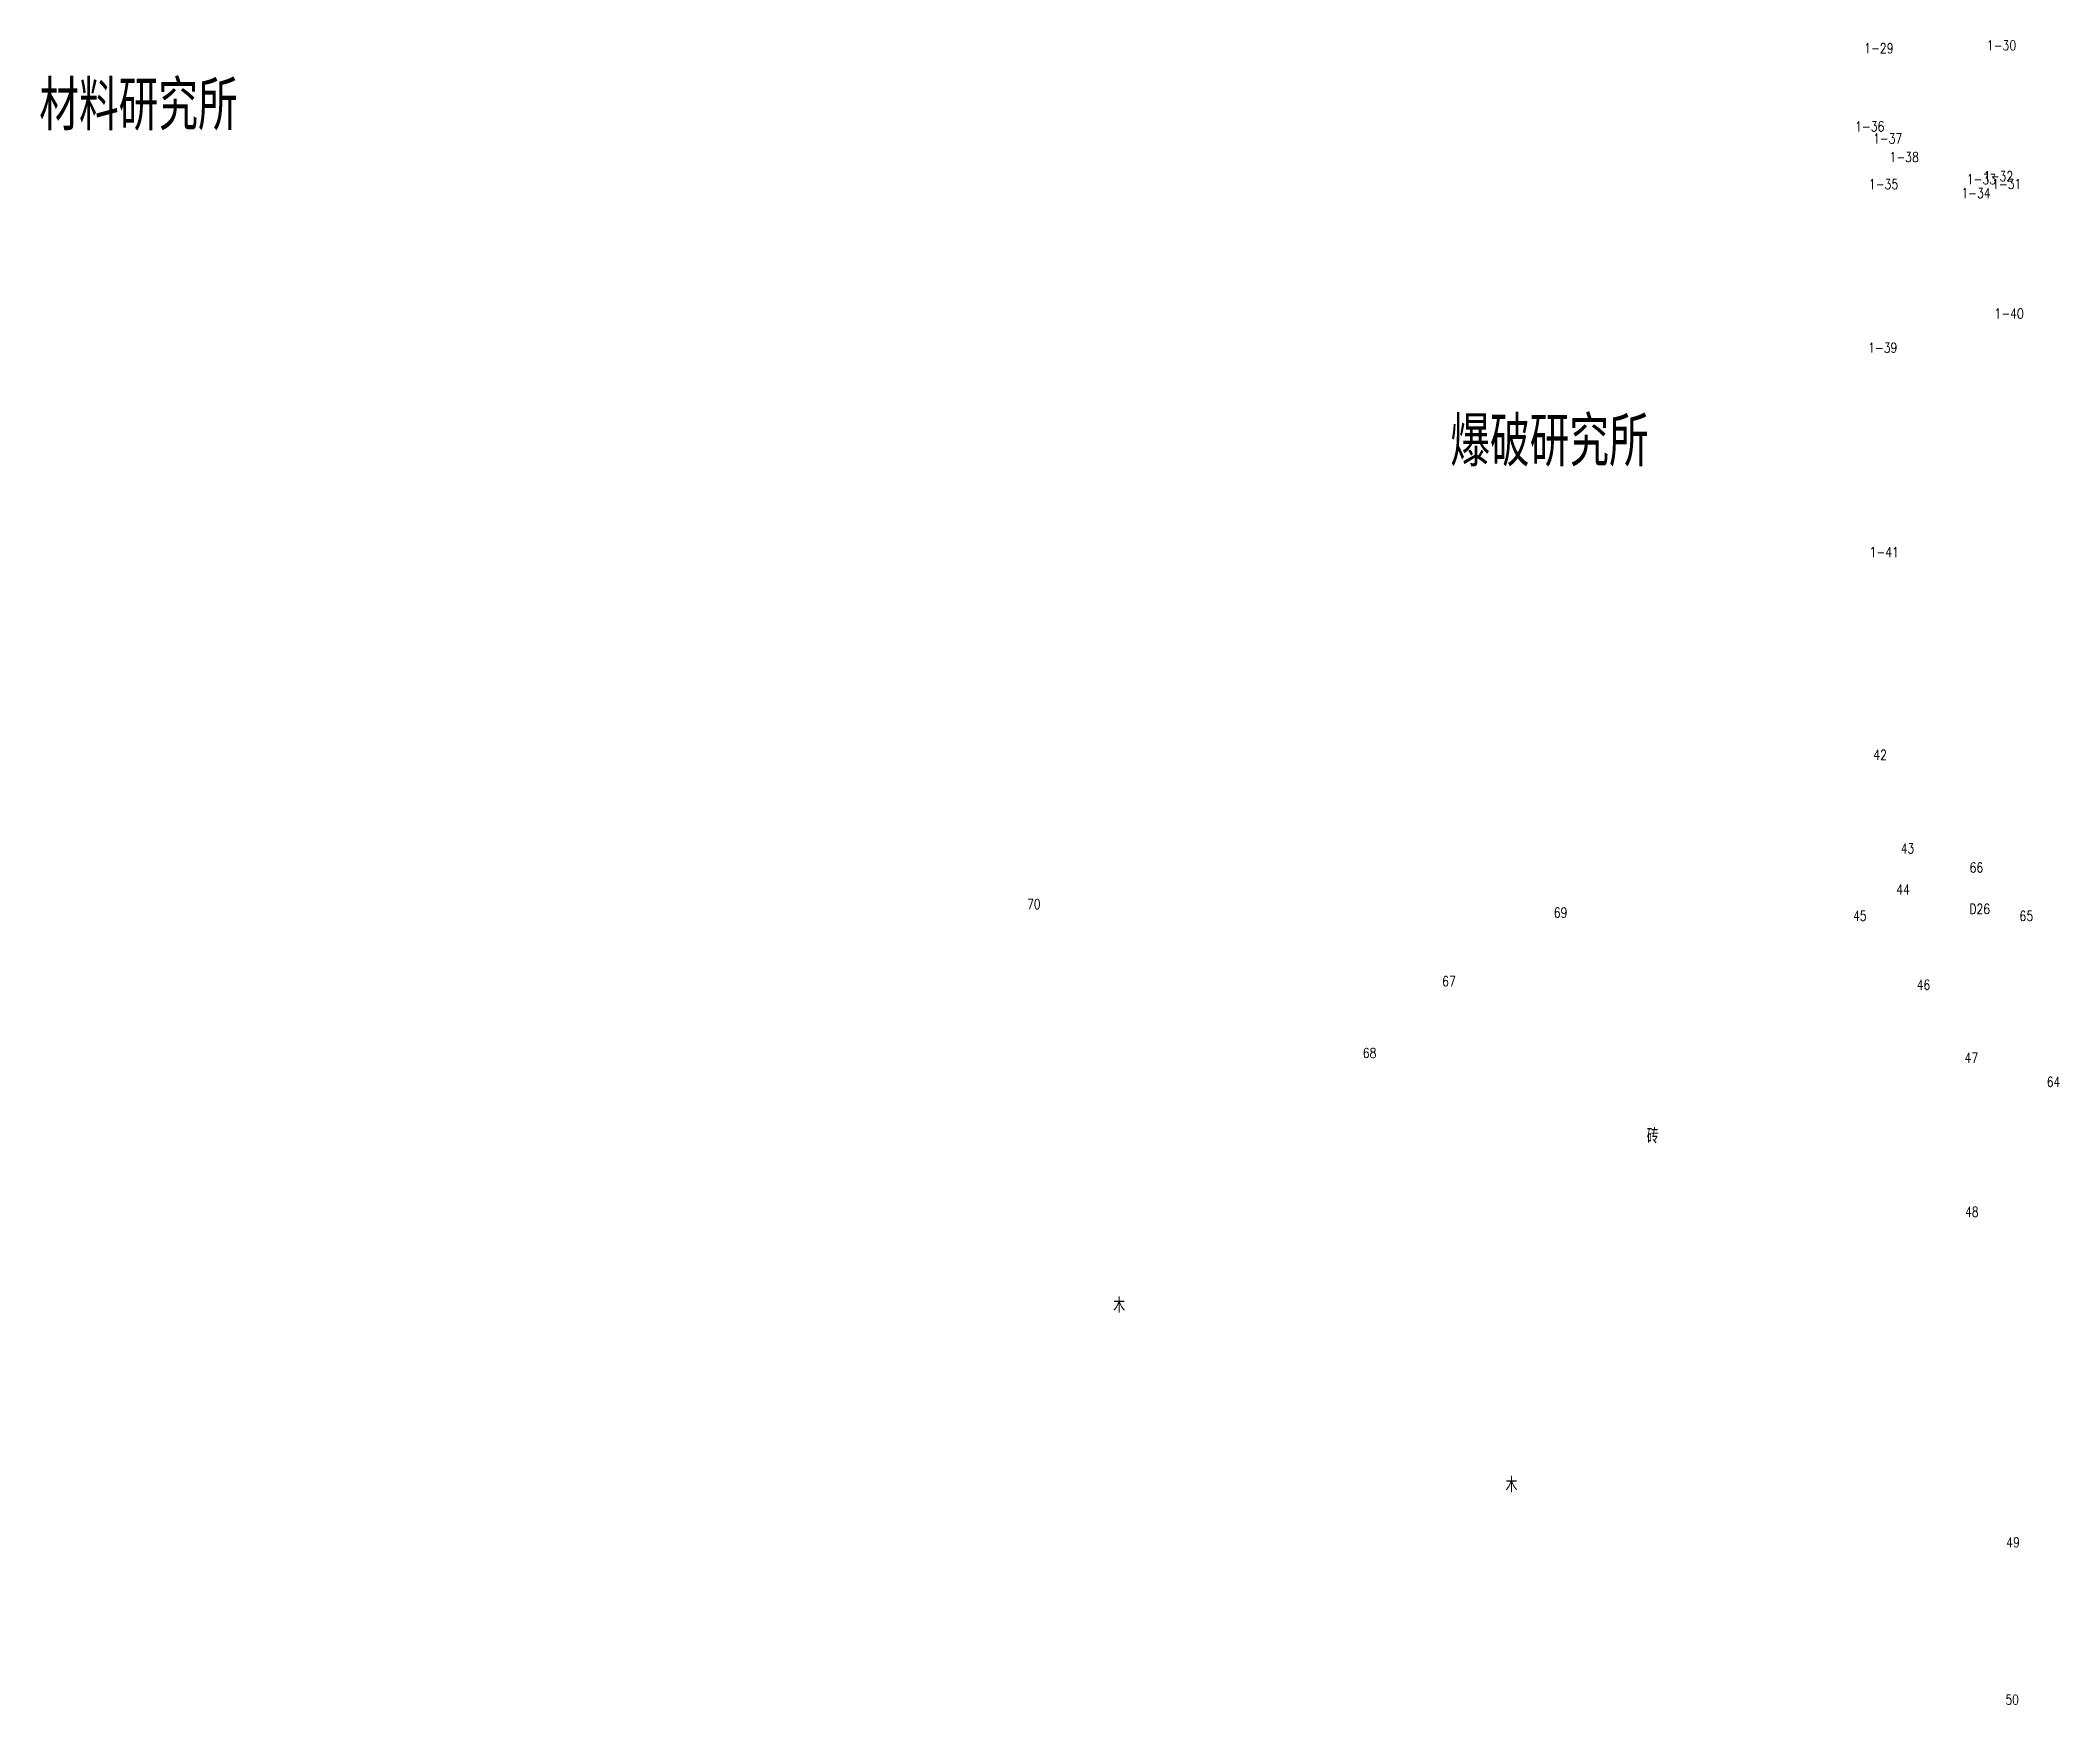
# Model space of a CAD drawing. Extents: x -992 to 2561, y -723 to 1492.
# Drawn here: x -380.3 to -176.7, y -682.9 to -515.2 of the extents above; entities that cross this region are included whole.
import ezdxf
from ezdxf.enums import TextEntityAlignment as Align

# ---------------------------------------------------------------- set-up
doc = ezdxf.new("R2010")
doc.units = 0
doc.header["$LTSCALE"] = 0.5
doc.layers.add('JMD', color=6, linetype='CONTINUOUS')
doc.layers.add('ZDH', color=1, linetype='CONTINUOUS')
doc.styles.add('HZ', font='rs.shx', dxfattribs={"width": 0.8, "bigfont": 'hztxt.shx'})

msp = doc.modelspace()

# ---------------------------------------------------------------- texts
at = {"layer": 'JMD', "linetype": 'Continuous', "style": 'HZ', "width": 0.8}
for s, p in [('材料研究所', (-370.37, -521.49, -8.92)), ('爆破研究所', (-228.15, -555.36, -8.92))]:
    msp.add_text(s, height=5, dxfattribs=at).set_placement(p, align=Align.MIDDLE)
for s, p in [('砖', (-217.15, -625.61, -8.92)), ('砖', (-217.15, -625.61, -8.92)), ('木', (-270.93, -642.67, -8.92)), ('木', (-231.39, -660.76, -8.92))]:
    msp.add_text(s, height=1.5, dxfattribs=at).set_placement(p, align=Align.MIDDLE_RIGHT)
at = {"layer": 'ZDH', "linetype": 'Continuous', "style": 'HZ', "width": 0.8}
for s, p in [('1-29', (-196.43, -516.49, -0.17)), ('1-29', (-196.43, -516.49, -0.17)), ('1-30', (-184.07, -516.19, -0.35)), ('1-30', (-184.07, -516.19, -0.35)), ('1-30', (-184.07, -516.19, -0.35)), ('1-30', (-184.07, -516.19, -0.35)), ('1-36', (-197.35, -524.37, -0.28)), ('1-36', (-197.35, -524.37, -0.28)), ('1-37', (-195.55, -525.59, -0.25)), ('1-37', (-195.55, -525.59, -0.25)), ('1-38', (-193.88, -527.45, -0.23)), ('1-38', (-193.88, -527.45, -0.23)), ('1-33', (-186.09, -529.69, -0.25)), ('1-33', (-186.09, -529.69, -0.25)), ('1-33', (-186.09, -529.69, -0.25)), ('1-33', (-186.09, -529.69, -0.25)), ('1-32', (-184.37, -529.38, -0.22)), ('1-32', (-184.37, -529.38, -0.22)), ('1-32', (-184.37, -529.38, -0.22)), ('1-32', (-184.37, -529.38, -0.22)), ('1-35', (-195.96, -530.19, 0.19)), ('1-35', (-195.96, -530.19, 0.19)), ('1-34', (-186.64, -531.08, -0.29)), ('1-34', (-186.64, -531.08, -0.29)), ('1-34', (-186.64, -531.08, -0.29)), ('1-34', (-186.64, -531.08, -0.29)), ('1-31', (-183.54, -530.17, -0.12)), ('1-31', (-183.54, -530.17, -0.12)), ('1-31', (-183.54, -530.17, -0.12)), ('1-31', (-183.54, -530.17, -0.12)), ('1-40', (-183.3, -543.22, -1.04)), ('1-40', (-183.3, -543.22, -1.04)), ('1-40', (-183.3, -543.22, -1.04)), ('1-40', (-183.3, -543.22, -1.04)), ('1-39', (-196.04, -546.66, 0)), ('1-39', (-196.04, -546.66, 0)), ('1-41', (-195.89, -567.27, -1.04)), ('1-41', (-195.89, -567.27, -1.04)), ('42', (-195.52, -587.7, 0.2)), ('42', (-195.52, -587.7, 0.2)), ('43', (-192.76, -597.13, -0.09)), ('43', (-192.76, -597.13, -0.09)), ('66', (-185.81, -599.05, -1.22)), ('66', (-185.81, -599.05, -1.22)), ('66', (-185.81, -599.05, -1.22)), ('66', (-185.81, -599.05, -1.22)), ('44', (-193.2, -601.26, -0.11)), ('44', (-193.2, -601.26, -0.11)), ('70', (-280.81, -602.74, 0.23)), ('70', (-280.81, -602.74, 0.23)), ('D26', (-185.84, -603.22, -1.8)), ('D26', (-185.84, -603.22, 1.08)), ('D26', (-185.84, -603.22, -1.8)), ('D26', (-185.84, -603.22, 1.08)), ('D26', (-185.84, -603.22, -1.8)), ('D26', (-185.84, -603.22, 1.08)), ('D26', (-185.84, -603.22, -1.8)), ('D26', (-185.84, -603.22, 1.08)), ('69', (-227.72, -603.59, -0.01)), ('69', (-227.72, -603.59, -0.01)), ('45', (-197.56, -603.91, -0.2)), ('45', (-197.56, -603.91, -0.2)), ('65', (-180.78, -603.93, -1.35)), ('65', (-180.78, -603.93, -1.35)), ('65', (-180.78, -603.93, -1.35)), ('65', (-180.78, -603.93, -1.35)), ('67', (-238.97, -610.51, 0.04)), ('67', (-238.97, -610.51, 0.04)), ('46', (-191.14, -610.87, -0.19)), ('46', (-191.14, -610.87, -0.19)), ('68', (-246.97, -617.74, -0.76)), ('68', (-246.97, -617.74, -0.76)), ('47', (-186.32, -618.23, -0.25)), ('47', (-186.32, -618.23, -0.25)), ('64', (-178.04, -620.65, -0.33)), ('64', (-178.04, -620.65, -0.33)), ('48', (-186.27, -633.74, -0.36)), ('48', (-186.27, -633.74, -0.36)), ('49', (-182.12, -667.06, -0.32)), ('49', (-182.12, -667.06, -0.32)), ('50', (-182.21, -682.91, -0.31)), ('50', (-182.21, -682.91, -0.31))]:
    msp.add_text(s, height=1, dxfattribs=at).set_placement(p)

doc.saveas('drawing.dxf')
